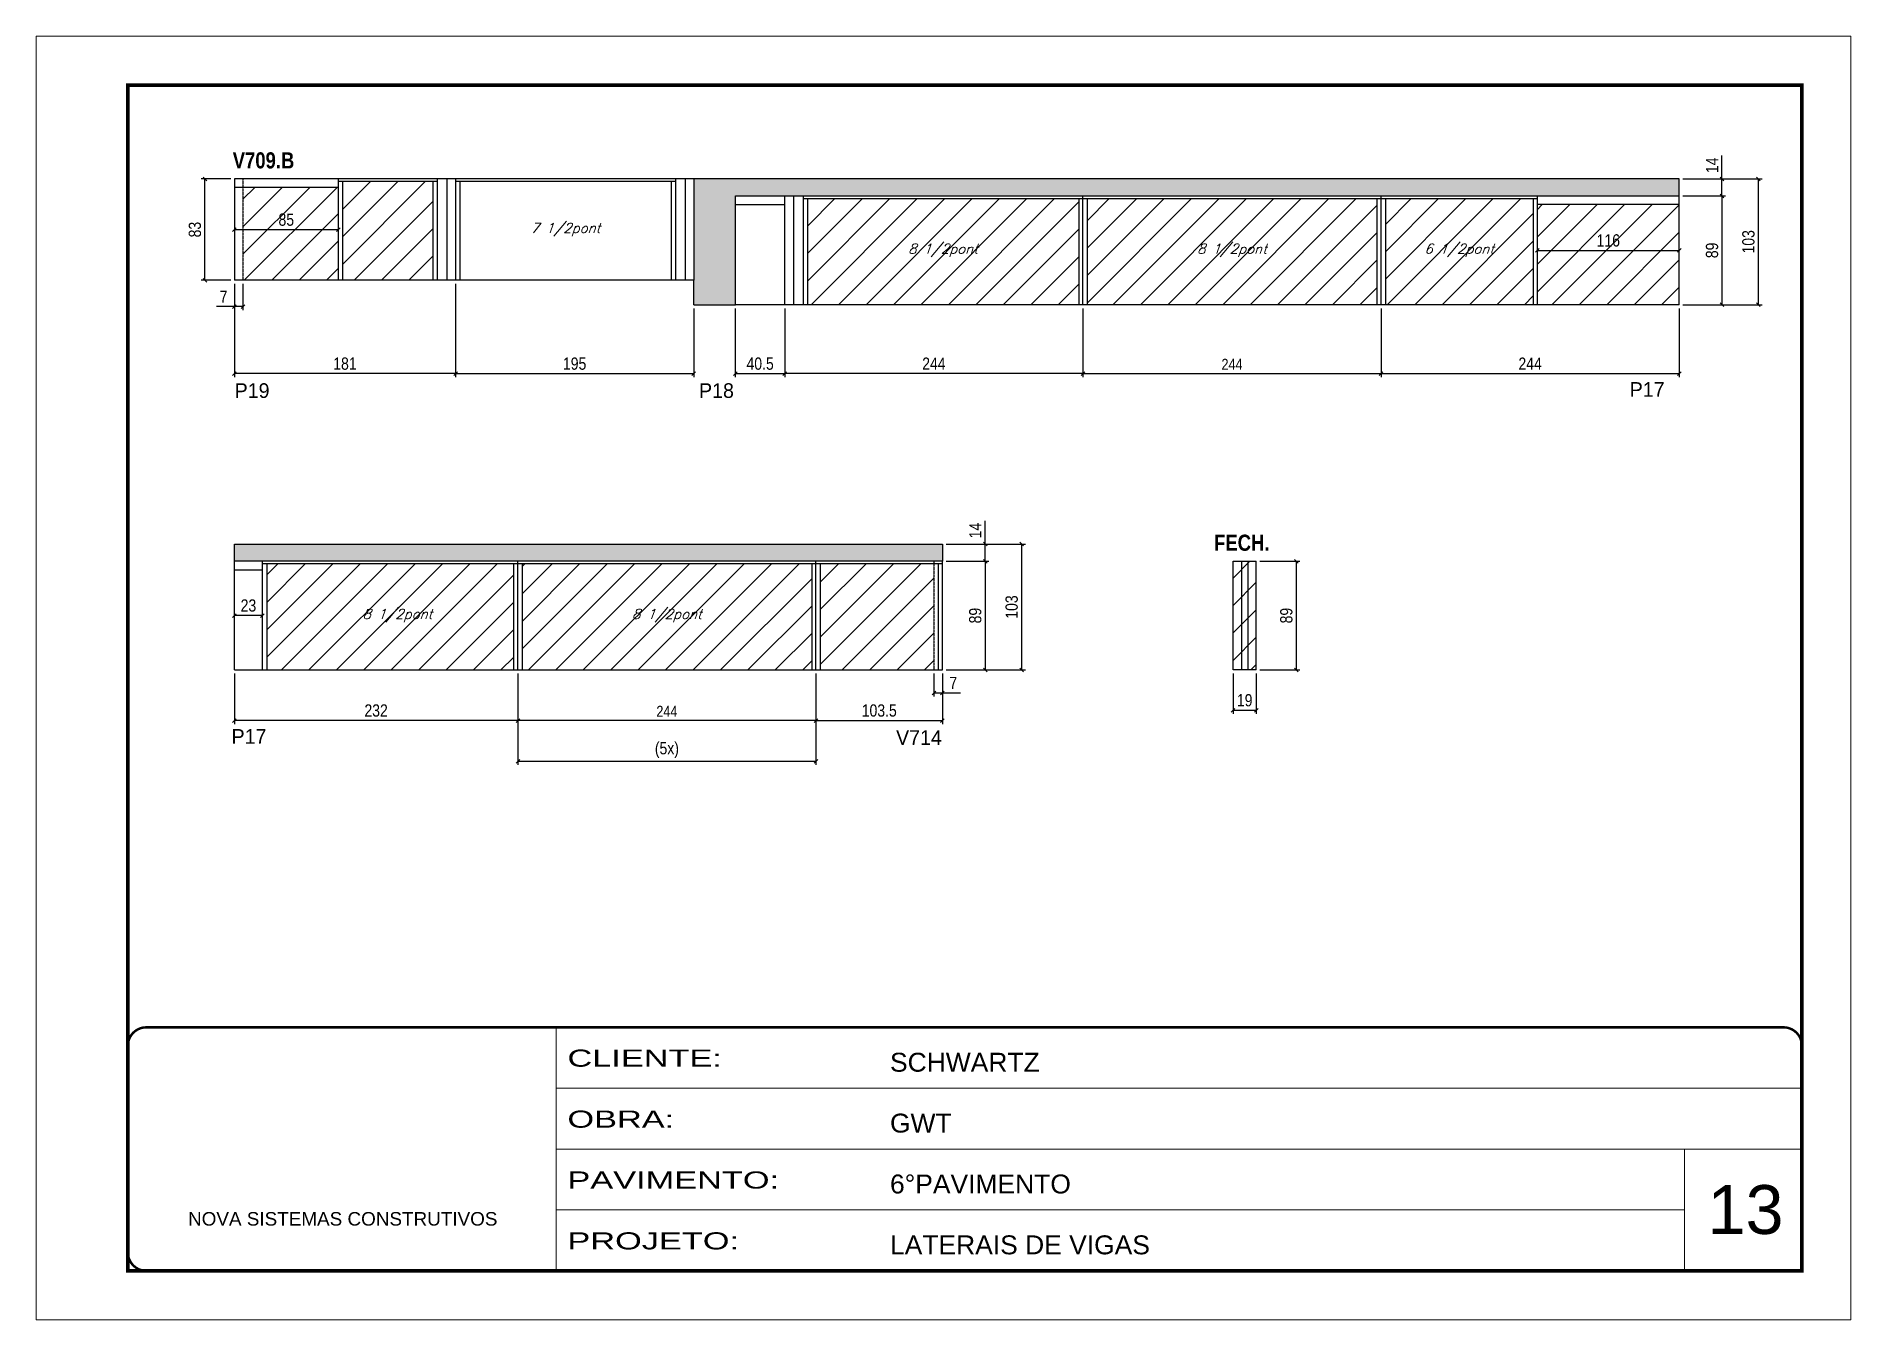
# Model space of a CAD drawing. Extents: x 13154 to 22413, y 1253 to 30260.
# Drawn here: x 13154 to 14639, y 25373 to 26423 of the extents above; entities that cross this region are included whole.
import ezdxf

# ---------------------------------------------------------------- set-up
doc = ezdxf.new("R2010")
doc.units = 0
for name, pattern in [('CONTINUO', [0]), ('DASHED', [0.75, 0.5, -0.25]), ('HIDDEN', [0.375, 0.25, -0.125])]:
    doc.linetypes.add(name, pattern=pattern)
for name, color, linetype in [('5', 5, 'Continuous'), ('COTA', 241, 'Continuous'), ('NOMENCLATURA', 7, 'Continuous'), ('Painéis', 200, 'Continuous'), ('SARR_2.2x7', 40, 'Continuous'), ('SARR_3.5x7', 81, 'Continuous'), ('texto', 7, 'Continuous')]:
    doc.layers.add(name, color=color, linetype=linetype)
for name, color, linetype, lineweight in [('CARIMBO', 255, 'Continuous', 9), ('Folhas', 255, 'Continuous', 9), ('Hachura', 251, 'Continuous', 9), ('SARRAFO DE PRESSAO', 251, 'DASHED', 9)]:
    doc.layers.add(name, color=color, linetype=linetype, lineweight=lineweight)
doc.styles.add('ARIAL', font='arial.ttf')
doc.styles.add('COTA TECNICA', font='techl___.ttf', dxfattribs={"height": 10})
doc.styles.add('COTA TECNICA-50', font='techl___.ttf', dxfattribs={"height": 9})
doc.styles.add('Romans', font='romans.shx')
doc.styles.add('ROMAS860', font='ROMAS860.SHX')
doc.styles.add('TECNICA', font='techb___.ttf', dxfattribs={"height": 10})
doc.styles.add('Tecnologia', font='')
doc.styles.get('Tecnologia').set_extended_font_data('Forgotten Futurist')
doc.dimstyles.new('COTA PAINEL-50', dxfattribs={"dimtxt": 9, "dimasz": 3, "dimexe": 3, "dimexo": 3, "dimgap": 3, "dimtad": 1, "dimdec": 1, "dimzin": 12, "dimdsep": 46, "dimtxsty": 'COTA TECNICA-50', "dimblk1": 'OBLIQUE', "dimblk2": 'OBLIQUE', "dimsah": 1, "dimcen": 0.9, "dimclrd": 4, "dimclre": 4, "dimclrt": 240, "dimadec": 1, "dimazin": 3, "dimtfac": 1, "dimtdec": 1, "dimtmove": 0, "dimatfit": 3, "dimfxl": 1, "dimtolj": 1, "dimtzin": 12, "dimarcsym": 0})
doc.dimstyles.new('PAINEL', dxfattribs={"dimtxt": 10, "dimasz": 3, "dimexe": 3, "dimexo": 3, "dimgap": 3, "dimtad": 1, "dimdec": 1, "dimzin": 12, "dimdsep": 46, "dimtxsty": 'COTA TECNICA', "dimblk1": 'OBLIQUE', "dimblk2": 'OBLIQUE', "dimsah": 1, "dimcen": 0.9, "dimclrd": 4, "dimclre": 4, "dimclrt": 240, "dimadec": 1, "dimazin": 3, "dimtfac": 1, "dimtdec": 1, "dimtmove": 0, "dimatfit": 3, "dimfxl": 1, "dimtolj": 1, "dimtzin": 12, "dimarcsym": 0})
pattern_1 = [(45, (-34.991, 0), (-11.22532, 11.22532), [])]

msp = doc.modelspace()

# ---------------------------------------------------------------- texts
at = {"layer": '5', "linetype": 'Continuous', "style": 'ROMAS860'}
for s, p in [('P19', (13316.72, 26127.6)), ('P18', (13696.79, 26127.6)), ('P17', (14458.5, 26128.5)), ('P17', (13314.18, 25844.63)), ('V714', (13858.07, 25843.73))]:
    msp.add_text(s, height=12, rotation=359.99996, dxfattribs=at).set_placement(p)
at = {"layer": 'CARIMBO', "style": 'ARIAL'}
msp.add_text('13', height=40, dxfattribs=at).set_placement((14522.24, 25443.59))
at = {"layer": 'NOMENCLATURA', "style": 'TECNICA'}
for s, p in [('V709.B', (13315.14, 26315.34)), ('FECH.', (14118.32, 26002.54))]:
    msp.add_text(s, height=13.2, dxfattribs=at).set_placement(p)
at = {"layer": 'texto', "color": 2, "char_height": 8, "attachment_point": 5, "style": 'Romans'}
for s, insert in [('{\\Q19;\\C256;7 1/2pont}', (13587.52, 26265.32)), ('{\\Q19;\\C256;8 1/2pont}', (13896.52, 26248.32)), ('{\\Q19;\\C256;8 1/2pont}', (14133.02, 26248.32)), ('{\\Q19;\\C256;6 1/2pont}', (14319.02, 26248.32)), ('{\\Q19;\\C256;8 1/2pont}', (13450.02, 25949.52)), ('{\\Q19;\\C256;8 1/2pont}', (13670.52, 25949.52))]:
    msp.add_mtext(s, dxfattribs=dict(at, insert=insert))

# ---------------------------------------------------------------- blocks, each defined once
blk = doc.blocks.new('9999999999')
at = {"color": 30, "linetype": 'CONTINUO'}
for p, q in [((98564.6, 34230.2), (98564.6, 34429.4)), ((98564.6, 34379.6), (99584, 34379.6)), ((98564.6, 34329.8), (99488, 34329.8)), ((99584, 34329.8), (99488, 34329.8)), ((99488, 34329.8), (99488, 34230.2)), ((98564.6, 34280), (99488, 34280))]:
    blk.add_line(p, q, dxfattribs=at)
at = {"color": 30, "linetype": 'CONTINUO', "const_width": 2}
blk.add_lwpolyline([(99584, 34230.2), (99584, 34414.4, 0.414214), (99569, 34429.4), (98229, 34429.4, 0.414214), (98214, 34414.4), (98214, 34245.2, 0.414214), (98229, 34230.2), (99584, 34230.2)], format="xyb", dxfattribs=at)
at = {"layer": 'Folhas'}
blk.add_lwpolyline([(98139, 34190.2), (99624, 34190.2), (99624, 35240.2), (98139, 35240.2)], close=True, dxfattribs=at)
at = {"layer": 'Folhas', "color": 30, "const_width": 3}
blk.add_lwpolyline([(98214, 34230.2), (99584, 34230.2), (99584, 35200.2), (98214, 35200.2)], close=True, dxfattribs=at)
at = {"color": 7, "linetype": 'Continuous', "ltscale": 5, "style": 'ARIAL'}
for s, height, p in [('SCHWARTZ', 15.48, (98837.7, 34393.1)), ('GWT', 15.48, (98837.7, 34343.3)), ('6°PAVIMENTO', 15.483, (98837.7, 34293.5)), ('NOVA SISTEMAS CONSTRUTIVOS', 11.059, (98263.2, 34267.2)), ('LATERAIS DE VIGAS', 15.483, (98837.7, 34243.7))]:
    blk.add_text(s, height=height, dxfattribs=at).set_placement(p)
at = {"layer": 'Folhas', "color": 7, "style": 'Tecnologia', "width": 1.5}
for s, p in [('CLIENTE:', (98573.7, 34397.2)), ('OBRA:', (98573.7, 34347.3)), ('PAVIMENTO:', (98573.7, 34297.5)), ('PROJETO:', (98573.7, 34247.7))]:
    blk.add_text(s, height=14, dxfattribs=at).set_placement(p)
blk = doc.blocks.new('_Oblique')
at = {"color": 0, "linetype": 'ByBlock', "lineweight": -2}
blk.add_line((-0.5, -0.5), (0.5, 0.5), dxfattribs=at)
blk = doc.blocks.new('*D222')
at = {"layer": 'COTA', "color": 4, "linetype": 'ByBlock', "lineweight": -2, "transparency": 16777216}
for p, q in [((13316.5, 26220.8), (13316.5, 26144.5)), ((13497.5, 26220.8), (13497.5, 26144.5)), ((13497.5, 26147.5), (13316.5, 26147.5))]:
    blk.add_line(p, q, dxfattribs=at)
at = {"layer": 'Defpoints', "color": 0, "linetype": 'ByBlock', "transparency": 16777216}
for p in [(13316.5, 26223.8), (13497.5, 26223.8), (13316.5, 26147.5)]:
    blk.add_point(p, dxfattribs=at)
at = {"layer": 'COTA', "color": 4, "linetype": 'ByBlock', "lineweight": -2, "transparency": 16777216, "xscale": 3, "yscale": 3, "zscale": 3, "rotation": 180}
blk.add_blockref('_Oblique', (13316.5, 26147.5), dxfattribs=at)
at = {"layer": 'COTA', "color": 4, "linetype": 'ByBlock', "lineweight": -2, "transparency": 16777216, "xscale": 3, "yscale": 3, "zscale": 3}
blk.add_blockref('_Oblique', (13497.5, 26147.5), dxfattribs=at)
at = {"layer": 'COTA', "color": 240, "linetype": 'ByBlock', "transparency": 16777216, "insert": (13407, 26155.6), "char_height": 10, "attachment_point": 5, "style": 'COTA TECNICA'}
blk.add_mtext('\\A1;181', dxfattribs=at)
blk = doc.blocks.new('*D223')
at = {"layer": 'COTA', "color": 4, "lineweight": -2, "transparency": 16777216}
for p, q in [((13316.5, 26220.8), (13316.5, 26199.3)), ((13323.5, 26220.8), (13323.5, 26199.3)), ((13316.5, 26202.3), (13301.8, 26202.3)), ((13323.5, 26202.3), (13316.5, 26202.3))]:
    blk.add_line(p, q, dxfattribs=at)
at = {"layer": 'Defpoints', "color": 0, "transparency": 16777216}
for p in [(13316.5, 26223.8), (13323.5, 26223.8), (13316.5, 26202.3)]:
    blk.add_point(p, dxfattribs=at)
at = {"layer": 'COTA', "color": 4, "lineweight": -2, "transparency": 16777216, "xscale": 3, "yscale": 3, "zscale": 3, "rotation": 180}
blk.add_blockref('_Oblique', (13316.5, 26202.3), dxfattribs=at)
at = {"layer": 'COTA', "color": 4, "lineweight": -2, "transparency": 16777216, "xscale": 3, "yscale": 3, "zscale": 3}
blk.add_blockref('_Oblique', (13323.5, 26202.3), dxfattribs=at)
at = {"layer": 'COTA', "color": 240, "transparency": 16777216, "insert": (13307.7, 26210.4), "char_height": 10, "attachment_point": 5, "style": 'COTA TECNICA'}
blk.add_mtext('\\A1;7', dxfattribs=at)
blk = doc.blocks.new('*D224')
at = {"layer": 'COTA', "color": 4, "lineweight": -2, "transparency": 16777216}
blk.add_line((13316.5, 26265.3), (13401.5, 26265.3), dxfattribs=at)
at = {"layer": 'Defpoints', "color": 0, "transparency": 16777216}
for p in [(13316.5, 26265.3), (13401.5, 26265.3), (13401.5, 26265.3)]:
    blk.add_point(p, dxfattribs=at)
at = {"layer": 'COTA', "color": 4, "lineweight": -2, "transparency": 16777216, "xscale": 3, "yscale": 3, "zscale": 3, "rotation": 180}
blk.add_blockref('_Oblique', (13316.5, 26265.3), dxfattribs=at)
at = {"layer": 'COTA', "color": 4, "lineweight": -2, "transparency": 16777216, "xscale": 3, "yscale": 3, "zscale": 3}
blk.add_blockref('_Oblique', (13401.5, 26265.3), dxfattribs=at)
at = {"layer": 'COTA', "color": 240, "transparency": 16777216, "insert": (13359, 26273.4), "char_height": 10, "attachment_point": 5, "style": 'COTA TECNICA'}
blk.add_mtext('\\A1;85', dxfattribs=at)
blk = doc.blocks.new('*D225')
at = {"layer": 'COTA', "color": 4, "lineweight": -2, "transparency": 16777216}
for p, q in [((13313.5, 26306.8), (13289.4, 26306.8)), ((13292.4, 26223.8), (13292.4, 26306.8)), ((13313.5, 26223.8), (13289.4, 26223.8))]:
    blk.add_line(p, q, dxfattribs=at)
at = {"layer": 'Defpoints', "color": 0, "transparency": 16777216}
for p in [(13292.4, 26306.8), (13316.5, 26306.8), (13316.5, 26223.8)]:
    blk.add_point(p, dxfattribs=at)
at = {"layer": 'COTA', "color": 4, "lineweight": -2, "transparency": 16777216, "xscale": 3, "yscale": 3, "zscale": 3}
for p, rotation in [((13292.4, 26306.8), 90), ((13292.4, 26223.8), 270)]:
    blk.add_blockref('_Oblique', p, dxfattribs=dict(at, rotation=rotation))
at = {"layer": 'COTA', "color": 240, "transparency": 16777216, "insert": (13284.2, 26265.3), "char_height": 10, "attachment_point": 5, "rotation": 90, "style": 'COTA TECNICA'}
blk.add_mtext('\\A1;83', dxfattribs=at)
blk = doc.blocks.new('*D228')
at = {"layer": 'COTA', "color": 4, "linetype": 'ByBlock', "lineweight": -2, "transparency": 16777216}
for p, q in [((14011, 26200.8), (14011, 26144.5)), ((14255, 26200.8), (14255, 26144.5)), ((14011, 26147.5), (14255, 26147.5))]:
    blk.add_line(p, q, dxfattribs=at)
at = {"layer": 'Defpoints', "color": 0, "linetype": 'ByBlock', "transparency": 16777216}
for p in [(14011, 26203.8), (14255, 26203.8), (14255, 26147.5)]:
    blk.add_point(p, dxfattribs=at)
at = {"layer": 'COTA', "color": 4, "linetype": 'ByBlock', "lineweight": -2, "transparency": 16777216, "xscale": 3, "yscale": 3, "zscale": 3, "rotation": 180}
blk.add_blockref('_Oblique', (14011, 26147.5), dxfattribs=at)
at = {"layer": 'COTA', "color": 4, "linetype": 'ByBlock', "lineweight": -2, "transparency": 16777216, "xscale": 3, "yscale": 3, "zscale": 3}
blk.add_blockref('_Oblique', (14255, 26147.5), dxfattribs=at)
at = {"layer": 'COTA', "color": 240, "linetype": 'ByBlock', "transparency": 16777216, "insert": (14133, 26155.1), "char_height": 9, "attachment_point": 5, "style": 'COTA TECNICA-50'}
blk.add_mtext('\\A1;244', dxfattribs=at)
blk = doc.blocks.new('*D229')
at = {"layer": 'COTA', "color": 4, "linetype": 'ByBlock', "lineweight": -2, "transparency": 16777216}
for p, q in [((13767, 26200.8), (13767, 26144.5)), ((14011, 26200.8), (14011, 26144.5)), ((14011, 26147.5), (13767, 26147.5))]:
    blk.add_line(p, q, dxfattribs=at)
at = {"layer": 'Defpoints', "color": 0, "linetype": 'ByBlock', "transparency": 16777216}
for p in [(13767, 26203.8), (14011, 26203.8), (13767, 26147.5)]:
    blk.add_point(p, dxfattribs=at)
at = {"layer": 'COTA', "color": 4, "linetype": 'ByBlock', "lineweight": -2, "transparency": 16777216, "xscale": 3, "yscale": 3, "zscale": 3, "rotation": 180}
blk.add_blockref('_Oblique', (13767, 26147.5), dxfattribs=at)
at = {"layer": 'COTA', "color": 4, "linetype": 'ByBlock', "lineweight": -2, "transparency": 16777216, "xscale": 3, "yscale": 3, "zscale": 3}
blk.add_blockref('_Oblique', (14011, 26147.5), dxfattribs=at)
at = {"layer": 'COTA', "color": 240, "linetype": 'ByBlock', "transparency": 16777216, "insert": (13889, 26155.6), "char_height": 10, "attachment_point": 5, "style": 'COTA TECNICA'}
blk.add_mtext('\\A1;244', dxfattribs=at)
blk = doc.blocks.new('*D230')
at = {"layer": 'COTA', "color": 4, "linetype": 'ByBlock', "lineweight": -2, "transparency": 16777216}
for p, q in [((14255, 26200.8), (14255, 26144.5)), ((14499, 26200.8), (14499, 26144.5)), ((14255, 26147.5), (14499, 26147.5))]:
    blk.add_line(p, q, dxfattribs=at)
at = {"layer": 'Defpoints', "color": 0, "linetype": 'ByBlock', "transparency": 16777216}
for p in [(14255, 26203.8), (14499, 26203.8), (14499, 26147.5)]:
    blk.add_point(p, dxfattribs=at)
at = {"layer": 'COTA', "color": 4, "linetype": 'ByBlock', "lineweight": -2, "transparency": 16777216, "xscale": 3, "yscale": 3, "zscale": 3, "rotation": 180}
blk.add_blockref('_Oblique', (14255, 26147.5), dxfattribs=at)
at = {"layer": 'COTA', "color": 4, "linetype": 'ByBlock', "lineweight": -2, "transparency": 16777216, "xscale": 3, "yscale": 3, "zscale": 3}
blk.add_blockref('_Oblique', (14499, 26147.5), dxfattribs=at)
at = {"layer": 'COTA', "color": 240, "linetype": 'ByBlock', "transparency": 16777216, "insert": (14377, 26155.6), "char_height": 10, "attachment_point": 5, "style": 'COTA TECNICA'}
blk.add_mtext('\\A1;244', dxfattribs=at)
blk = doc.blocks.new('*D231')
at = {"layer": 'COTA', "color": 4, "lineweight": -2, "transparency": 16777216}
blk.add_line((14383, 26248.3), (14499, 26248.3), dxfattribs=at)
at = {"layer": 'Defpoints', "color": 0, "transparency": 16777216}
for p in [(14383, 26248.3), (14499, 26248.3), (14499, 26248.3)]:
    blk.add_point(p, dxfattribs=at)
at = {"layer": 'COTA', "color": 4, "lineweight": -2, "transparency": 16777216, "xscale": 3, "yscale": 3, "zscale": 3, "rotation": 180}
blk.add_blockref('_Oblique', (14383, 26248.3), dxfattribs=at)
at = {"layer": 'COTA', "color": 4, "lineweight": -2, "transparency": 16777216, "xscale": 3, "yscale": 3, "zscale": 3}
blk.add_blockref('_Oblique', (14499, 26248.3), dxfattribs=at)
at = {"layer": 'COTA', "color": 240, "transparency": 16777216, "insert": (14441, 26256.4), "char_height": 10, "attachment_point": 5, "style": 'COTA TECNICA'}
blk.add_mtext('\\A1;116', dxfattribs=at)
blk = doc.blocks.new('*D234')
at = {"layer": 'COTA', "color": 4, "lineweight": -2, "transparency": 16777216}
for p, q in [((14502, 26292.8), (14537, 26292.8)), ((14534, 26292.8), (14534, 26203.8)), ((14502, 26203.8), (14537, 26203.8))]:
    blk.add_line(p, q, dxfattribs=at)
at = {"layer": 'Defpoints', "color": 0, "transparency": 16777216}
for p in [(14499, 26292.8), (14499, 26203.8), (14534, 26203.8)]:
    blk.add_point(p, dxfattribs=at)
at = {"layer": 'COTA', "color": 4, "lineweight": -2, "transparency": 16777216, "xscale": 3, "yscale": 3, "zscale": 3}
for p, rotation in [((14534, 26292.8), 90), ((14534, 26203.8), 270)]:
    blk.add_blockref('_Oblique', p, dxfattribs=dict(at, rotation=rotation))
at = {"layer": 'COTA', "color": 240, "transparency": 16777216, "insert": (14525.9, 26248.3), "char_height": 10, "attachment_point": 5, "rotation": 90, "style": 'COTA TECNICA'}
blk.add_mtext('\\A1;89', dxfattribs=at)
blk = doc.blocks.new('*D235')
at = {"layer": 'COTA', "color": 4, "lineweight": -2, "transparency": 16777216}
for p, q in [((14534, 26306.8), (14534, 26325.9)), ((14502, 26306.8), (14537, 26306.8)), ((14534, 26292.8), (14534, 26306.8)), ((14502, 26292.8), (14537, 26292.8))]:
    blk.add_line(p, q, dxfattribs=at)
at = {"layer": 'Defpoints', "color": 0, "transparency": 16777216}
for p in [(14499, 26306.8), (14534, 26306.8), (14499, 26292.8)]:
    blk.add_point(p, dxfattribs=at)
at = {"layer": 'COTA', "color": 4, "lineweight": -2, "transparency": 16777216, "xscale": 3, "yscale": 3, "zscale": 3}
for p, rotation in [((14534, 26306.8), 90), ((14534, 26292.8), 270)]:
    blk.add_blockref('_Oblique', p, dxfattribs=dict(at, rotation=rotation))
at = {"layer": 'COTA', "color": 240, "transparency": 16777216, "insert": (14525.9, 26317.9), "char_height": 10, "attachment_point": 5, "rotation": 90, "style": 'COTA TECNICA'}
blk.add_mtext('\\A1;14', dxfattribs=at)
blk = doc.blocks.new('*D236')
at = {"layer": 'COTA', "color": 4, "lineweight": -2, "transparency": 16777216}
for p, q in [((14502, 26306.8), (14566.9, 26306.8)), ((14563.9, 26203.8), (14563.9, 26306.8)), ((14502, 26203.8), (14566.9, 26203.8))]:
    blk.add_line(p, q, dxfattribs=at)
at = {"layer": 'Defpoints', "color": 0, "transparency": 16777216}
for p in [(14499, 26306.8), (14563.9, 26306.8), (14499, 26203.8)]:
    blk.add_point(p, dxfattribs=at)
at = {"layer": 'COTA', "color": 4, "lineweight": -2, "transparency": 16777216, "xscale": 3, "yscale": 3, "zscale": 3}
for p, rotation in [((14563.9, 26306.8), 90), ((14563.9, 26203.8), 270)]:
    blk.add_blockref('_Oblique', p, dxfattribs=dict(at, rotation=rotation))
at = {"layer": 'COTA', "color": 240, "transparency": 16777216, "insert": (14555.7, 26255.3), "char_height": 10, "attachment_point": 5, "rotation": 90, "style": 'COTA TECNICA'}
blk.add_mtext('\\A1;103', dxfattribs=at)
blk = doc.blocks.new('*D237')
at = {"layer": 'COTA', "color": 4, "linetype": 'ByBlock', "lineweight": -2, "transparency": 16777216}
for p, q in [((13548.5, 25902), (13548.5, 25860.6)), ((13792.5, 25902), (13792.5, 25860.6)), ((13792.5, 25863.6), (13548.5, 25863.6))]:
    blk.add_line(p, q, dxfattribs=at)
at = {"layer": 'Defpoints', "color": 0, "linetype": 'ByBlock', "transparency": 16777216}
for p in [(13548.5, 25905), (13792.5, 25905), (13548.5, 25863.6)]:
    blk.add_point(p, dxfattribs=at)
at = {"layer": 'COTA', "color": 4, "linetype": 'ByBlock', "lineweight": -2, "transparency": 16777216, "xscale": 3, "yscale": 3, "zscale": 3, "rotation": 180}
blk.add_blockref('_Oblique', (13548.5, 25863.6), dxfattribs=at)
at = {"layer": 'COTA', "color": 4, "linetype": 'ByBlock', "lineweight": -2, "transparency": 16777216, "xscale": 3, "yscale": 3, "zscale": 3}
blk.add_blockref('_Oblique', (13792.5, 25863.6), dxfattribs=at)
at = {"layer": 'COTA', "color": 240, "linetype": 'ByBlock', "transparency": 16777216, "insert": (13670.5, 25871.2), "char_height": 9, "attachment_point": 5, "style": 'COTA TECNICA-50'}
blk.add_mtext('\\A1;244', dxfattribs=at)
blk = doc.blocks.new('*D239')
at = {"layer": 'COTA', "color": 4, "linetype": 'ByBlock', "lineweight": -2, "transparency": 16777216}
for p, q in [((13792.5, 25902), (13792.5, 25860.6)), ((13896, 25902), (13896, 25860.6)), ((13792.5, 25863.6), (13896, 25863.6))]:
    blk.add_line(p, q, dxfattribs=at)
at = {"layer": 'Defpoints', "color": 0, "linetype": 'ByBlock', "transparency": 16777216}
for p in [(13792.5, 25905), (13896, 25905), (13896, 25863.6)]:
    blk.add_point(p, dxfattribs=at)
at = {"layer": 'COTA', "color": 4, "linetype": 'ByBlock', "lineweight": -2, "transparency": 16777216, "xscale": 3, "yscale": 3, "zscale": 3, "rotation": 180}
blk.add_blockref('_Oblique', (13792.5, 25863.6), dxfattribs=at)
at = {"layer": 'COTA', "color": 4, "linetype": 'ByBlock', "lineweight": -2, "transparency": 16777216, "xscale": 3, "yscale": 3, "zscale": 3}
blk.add_blockref('_Oblique', (13896, 25863.6), dxfattribs=at)
at = {"layer": 'COTA', "color": 240, "linetype": 'ByBlock', "transparency": 16777216, "insert": (13844.3, 25871.8), "char_height": 10, "attachment_point": 5, "style": 'COTA TECNICA'}
blk.add_mtext('\\A1;103.5', dxfattribs=at)
blk = doc.blocks.new('*D240')
at = {"layer": 'COTA', "color": 4, "linetype": 'ByBlock', "lineweight": -2, "transparency": 16777216}
for p, q in [((13316.5, 25902), (13316.5, 25860.6)), ((13548.5, 25902), (13548.5, 25860.6)), ((13548.5, 25863.6), (13316.5, 25863.6))]:
    blk.add_line(p, q, dxfattribs=at)
at = {"layer": 'Defpoints', "color": 0, "linetype": 'ByBlock', "transparency": 16777216}
for p in [(13316.5, 25905), (13548.5, 25905), (13316.5, 25863.6)]:
    blk.add_point(p, dxfattribs=at)
at = {"layer": 'COTA', "color": 4, "linetype": 'ByBlock', "lineweight": -2, "transparency": 16777216, "xscale": 3, "yscale": 3, "zscale": 3, "rotation": 180}
blk.add_blockref('_Oblique', (13316.5, 25863.6), dxfattribs=at)
at = {"layer": 'COTA', "color": 4, "linetype": 'ByBlock', "lineweight": -2, "transparency": 16777216, "xscale": 3, "yscale": 3, "zscale": 3}
blk.add_blockref('_Oblique', (13548.5, 25863.6), dxfattribs=at)
at = {"layer": 'COTA', "color": 240, "linetype": 'ByBlock', "transparency": 16777216, "insert": (13432.5, 25871.8), "char_height": 10, "attachment_point": 5, "style": 'COTA TECNICA'}
blk.add_mtext('\\A1;232', dxfattribs=at)
blk = doc.blocks.new('*D238')
at = {"layer": 'COTA', "color": 4, "lineweight": -2, "transparency": 16777216}
blk.add_line((13339.5, 25949.5), (13316.5, 25949.5), dxfattribs=at)
at = {"layer": 'Defpoints', "color": 0, "transparency": 16777216}
for p in [(13316.5, 25949.5), (13316.5, 25949.5), (13339.5, 25949.5)]:
    blk.add_point(p, dxfattribs=at)
at = {"layer": 'COTA', "color": 4, "lineweight": -2, "transparency": 16777216, "xscale": 3, "yscale": 3, "zscale": 3, "rotation": 180}
blk.add_blockref('_Oblique', (13316.5, 25949.5), dxfattribs=at)
at = {"layer": 'COTA', "color": 4, "lineweight": -2, "transparency": 16777216, "xscale": 3, "yscale": 3, "zscale": 3}
blk.add_blockref('_Oblique', (13339.5, 25949.5), dxfattribs=at)
at = {"layer": 'COTA', "color": 240, "transparency": 16777216, "insert": (13328, 25957.7), "char_height": 10, "attachment_point": 5, "style": 'COTA TECNICA'}
blk.add_mtext('\\A1;23', dxfattribs=at)
blk = doc.blocks.new('*D241')
at = {"layer": 'COTA', "color": 4, "lineweight": -2, "transparency": 16777216}
for p, q in [((13548.5, 25902), (13548.5, 25827.3)), ((13792.5, 25902), (13792.5, 25827.3)), ((13548.5, 25830.3), (13792.5, 25830.3))]:
    blk.add_line(p, q, dxfattribs=at)
at = {"layer": 'Defpoints', "color": 0, "transparency": 16777216}
for p in [(13548.5, 25905), (13792.5, 25905), (13792.5, 25830.3)]:
    blk.add_point(p, dxfattribs=at)
at = {"layer": 'COTA', "color": 4, "lineweight": -2, "transparency": 16777216, "xscale": 3, "yscale": 3, "zscale": 3, "rotation": 180}
blk.add_blockref('_Oblique', (13548.5, 25830.3), dxfattribs=at)
at = {"layer": 'COTA', "color": 4, "lineweight": -2, "transparency": 16777216, "xscale": 3, "yscale": 3, "zscale": 3}
blk.add_blockref('_Oblique', (13792.5, 25830.3), dxfattribs=at)
at = {"layer": 'COTA', "color": 240, "transparency": 16777216, "insert": (13670.5, 25839.5), "char_height": 10, "attachment_point": 5, "style": 'COTA TECNICA'}
blk.add_mtext('\\A1;(5x)', dxfattribs=at)
blk = doc.blocks.new('*D242')
at = {"layer": 'COTA', "color": 4, "lineweight": -2, "transparency": 16777216}
for p, q in [((13889, 25902), (13889, 25883.3)), ((13896, 25902), (13896, 25883.3)), ((13889, 25886.3), (13896, 25886.3)), ((13896, 25886.3), (13910.8, 25886.3))]:
    blk.add_line(p, q, dxfattribs=at)
at = {"layer": 'Defpoints', "color": 0, "transparency": 16777216}
for p in [(13889, 25905), (13896, 25905), (13896, 25886.3)]:
    blk.add_point(p, dxfattribs=at)
at = {"layer": 'COTA', "color": 4, "lineweight": -2, "transparency": 16777216, "xscale": 3, "yscale": 3, "zscale": 3, "rotation": 180}
blk.add_blockref('_Oblique', (13889, 25886.3), dxfattribs=at)
at = {"layer": 'COTA', "color": 4, "lineweight": -2, "transparency": 16777216, "xscale": 3, "yscale": 3, "zscale": 3}
blk.add_blockref('_Oblique', (13896, 25886.3), dxfattribs=at)
at = {"layer": 'COTA', "color": 240, "transparency": 16777216, "insert": (13904.9, 25894.4), "char_height": 10, "attachment_point": 5, "style": 'COTA TECNICA'}
blk.add_mtext('\\A1;7', dxfattribs=at)
blk = doc.blocks.new('*D245')
at = {"layer": 'COTA', "color": 4, "lineweight": -2, "transparency": 16777216}
for p, q in [((13899, 25994), (13934, 25994)), ((13931, 25994), (13931, 25905)), ((13899, 25905), (13934, 25905))]:
    blk.add_line(p, q, dxfattribs=at)
at = {"layer": 'Defpoints', "color": 0, "transparency": 16777216}
for p in [(13896, 25994), (13896, 25905), (13931, 25905)]:
    blk.add_point(p, dxfattribs=at)
at = {"layer": 'COTA', "color": 4, "lineweight": -2, "transparency": 16777216, "xscale": 3, "yscale": 3, "zscale": 3}
for p, rotation in [((13931, 25994), 90), ((13931, 25905), 270)]:
    blk.add_blockref('_Oblique', p, dxfattribs=dict(at, rotation=rotation))
at = {"layer": 'COTA', "color": 240, "transparency": 16777216, "insert": (13922.9, 25949.5), "char_height": 10, "attachment_point": 5, "rotation": 90, "style": 'COTA TECNICA'}
blk.add_mtext('\\A1;89', dxfattribs=at)
blk = doc.blocks.new('*D243')
at = {"layer": 'COTA', "color": 4, "lineweight": -2, "transparency": 16777216}
for p, q in [((13931, 26008), (13931, 26027.1)), ((13899, 26008), (13934, 26008)), ((13931, 25994), (13931, 26008)), ((13899, 25994), (13934, 25994))]:
    blk.add_line(p, q, dxfattribs=at)
at = {"layer": 'Defpoints', "color": 0, "transparency": 16777216}
for p in [(13896, 26008), (13931, 26008), (13896, 25994)]:
    blk.add_point(p, dxfattribs=at)
at = {"layer": 'COTA', "color": 4, "lineweight": -2, "transparency": 16777216, "xscale": 3, "yscale": 3, "zscale": 3}
for p, rotation in [((13931, 26008), 90), ((13931, 25994), 270)]:
    blk.add_blockref('_Oblique', p, dxfattribs=dict(at, rotation=rotation))
at = {"layer": 'COTA', "color": 240, "transparency": 16777216, "insert": (13922.9, 26019.1), "char_height": 10, "attachment_point": 5, "rotation": 90, "style": 'COTA TECNICA'}
blk.add_mtext('\\A1;14', dxfattribs=at)
blk = doc.blocks.new('*D244')
at = {"layer": 'COTA', "color": 4, "lineweight": -2, "transparency": 16777216}
for p, q in [((13899, 26008), (13963.9, 26008)), ((13960.9, 25905), (13960.9, 26008)), ((13899, 25905), (13963.9, 25905))]:
    blk.add_line(p, q, dxfattribs=at)
at = {"layer": 'Defpoints', "color": 0, "transparency": 16777216}
for p in [(13896, 26008), (13960.9, 26008), (13896, 25905)]:
    blk.add_point(p, dxfattribs=at)
at = {"layer": 'COTA', "color": 4, "lineweight": -2, "transparency": 16777216, "xscale": 3, "yscale": 3, "zscale": 3}
for p, rotation in [((13960.9, 26008), 90), ((13960.9, 25905), 270)]:
    blk.add_blockref('_Oblique', p, dxfattribs=dict(at, rotation=rotation))
at = {"layer": 'COTA', "color": 240, "transparency": 16777216, "insert": (13952.7, 25956.5), "char_height": 10, "attachment_point": 5, "rotation": 90, "style": 'COTA TECNICA'}
blk.add_mtext('\\A1;103', dxfattribs=at)
blk = doc.blocks.new('*D700')
at = {"layer": 'COTA', "color": 4, "lineweight": -2, "transparency": 16777216}
for p, q in [((14155.9, 25994), (14188.6, 25994)), ((14185.6, 25994), (14185.6, 25905)), ((14155.9, 25905), (14188.6, 25905))]:
    blk.add_line(p, q, dxfattribs=at)
at = {"layer": 'Defpoints', "color": 0, "transparency": 16777216}
for p in [(14152.9, 25994), (14152.9, 25905), (14185.6, 25905)]:
    blk.add_point(p, dxfattribs=at)
at = {"layer": 'COTA', "color": 4, "lineweight": -2, "transparency": 16777216, "xscale": 3, "yscale": 3, "zscale": 3}
for p, rotation in [((14185.6, 25994), 90), ((14185.6, 25905), 270)]:
    blk.add_blockref('_Oblique', p, dxfattribs=dict(at, rotation=rotation))
at = {"layer": 'COTA', "color": 240, "transparency": 16777216, "insert": (14177.5, 25949.5), "char_height": 10, "attachment_point": 5, "rotation": 90, "style": 'COTA TECNICA'}
blk.add_mtext('\\A1;89', dxfattribs=at)
blk = doc.blocks.new('*D701')
at = {"layer": 'COTA', "color": 4, "lineweight": -2, "transparency": 16777216}
for p, q in [((14133.9, 25902), (14133.9, 25869.1)), ((14152.9, 25902), (14152.9, 25869.1)), ((14133.9, 25872.1), (14152.9, 25872.1))]:
    blk.add_line(p, q, dxfattribs=at)
at = {"layer": 'Defpoints', "color": 0, "transparency": 16777216}
for p in [(14133.9, 25905), (14152.9, 25905), (14152.9, 25872.1)]:
    blk.add_point(p, dxfattribs=at)
at = {"layer": 'COTA', "color": 4, "lineweight": -2, "transparency": 16777216, "xscale": 3, "yscale": 3, "zscale": 3, "rotation": 180}
blk.add_blockref('_Oblique', (14133.9, 25872.1), dxfattribs=at)
at = {"layer": 'COTA', "color": 4, "lineweight": -2, "transparency": 16777216, "xscale": 3, "yscale": 3, "zscale": 3}
blk.add_blockref('_Oblique', (14152.9, 25872.1), dxfattribs=at)
at = {"layer": 'COTA', "color": 240, "transparency": 16777216, "insert": (14143.4, 25880.2), "char_height": 10, "attachment_point": 5, "style": 'COTA TECNICA'}
blk.add_mtext('\\A1;19', dxfattribs=at)
blk = doc.blocks.new('*D871')
at = {"layer": 'COTA', "color": 4, "lineweight": -2, "transparency": 16777216}
for p, q in [((13497.5, 26220.8), (13497.5, 26144.5)), ((13692.5, 26200.8), (13692.5, 26144.5)), ((13497.5, 26147.5), (13692.5, 26147.5))]:
    blk.add_line(p, q, dxfattribs=at)
at = {"layer": 'Defpoints', "color": 0, "transparency": 16777216}
for p in [(13497.5, 26223.8), (13692.5, 26203.8), (13692.5, 26147.5)]:
    blk.add_point(p, dxfattribs=at)
at = {"layer": 'COTA', "color": 4, "lineweight": -2, "transparency": 16777216, "xscale": 3, "yscale": 3, "zscale": 3, "rotation": 180}
blk.add_blockref('_Oblique', (13497.5, 26147.5), dxfattribs=at)
at = {"layer": 'COTA', "color": 4, "lineweight": -2, "transparency": 16777216, "xscale": 3, "yscale": 3, "zscale": 3}
blk.add_blockref('_Oblique', (13692.5, 26147.5), dxfattribs=at)
at = {"layer": 'COTA', "color": 240, "transparency": 16777216, "insert": (13595, 26155.6), "char_height": 10, "attachment_point": 5, "style": 'COTA TECNICA'}
blk.add_mtext('\\A1;195', dxfattribs=at)
blk = doc.blocks.new('*D872')
at = {"layer": 'COTA', "color": 4, "lineweight": -2, "transparency": 16777216}
for p, q in [((13726.5, 26200.8), (13726.5, 26144.5)), ((13767, 26200.8), (13767, 26144.5)), ((13726.5, 26147.5), (13767, 26147.5))]:
    blk.add_line(p, q, dxfattribs=at)
at = {"layer": 'Defpoints', "color": 0, "transparency": 16777216}
for p in [(13726.5, 26203.8), (13767, 26203.8), (13767, 26147.5)]:
    blk.add_point(p, dxfattribs=at)
at = {"layer": 'COTA', "color": 4, "lineweight": -2, "transparency": 16777216, "xscale": 3, "yscale": 3, "zscale": 3, "rotation": 180}
blk.add_blockref('_Oblique', (13726.5, 26147.5), dxfattribs=at)
at = {"layer": 'COTA', "color": 4, "lineweight": -2, "transparency": 16777216, "xscale": 3, "yscale": 3, "zscale": 3}
blk.add_blockref('_Oblique', (13767, 26147.5), dxfattribs=at)
at = {"layer": 'COTA', "color": 240, "transparency": 16777216, "insert": (13746.8, 26155.6), "char_height": 10, "attachment_point": 5, "style": 'COTA TECNICA'}
blk.add_mtext('\\A1;40.5', dxfattribs=at)

# ---------------------------------------------------------------- dimensions: what is measured, and where the dimension line sits
at = {"layer": 'COTA'}
for base, p1, p2, angle, picture, middle in [((14533.97, 26306.82), (14499.02, 26292.82), (14499.02, 26306.82), 90, '*D235', (14525.9, 26317.88)), ((13292.45, 26306.82), (13316.52, 26223.82), (13316.52, 26306.82), 90, '*D225', (13284.2, 26265.32)), ((14563.89, 26306.82), (14499.02, 26203.82), (14499.02, 26306.82), 90, '*D236', (14555.67, 26255.32)), ((14533.97, 26203.82), (14499.02, 26292.82), (14499.02, 26203.82), 90, '*D234', (14525.87, 26248.32)), ((13316.52, 26202.33), (13323.52, 26223.82), (13316.52, 26223.82), 180, '*D223', (13307.65, 26210.41)), ((13930.97, 26008.02), (13896.02, 25994.02), (13896.02, 26008.02), 90, '*D243', (13922.9, 26019.08)), ((13960.89, 26008.02), (13896.02, 25905.02), (13896.02, 26008.02), 90, '*D244', (13952.67, 25956.52)), ((13930.97, 25905.02), (13896.02, 25994.02), (13896.02, 25905.02), 90, '*D245', (13922.87, 25949.52)), ((14185.63, 25905.02), (14152.87, 25994.02), (14152.87, 25905.02), 90, '*D700', (14177.52, 25949.52)), ((13316.52, 25949.52), (13339.52, 25949.52), (13316.52, 25949.52), 180, '*D238', (13328.02, 25957.74))]:
    dim = msp.add_linear_dim(base=base, p1=p1, p2=p2, angle=angle, dimstyle='PAINEL', dxfattribs=at)
    dim.commit()
    dim.dimension.update_dxf_attribs({"geometry": picture, "text_midpoint": middle})
for base, p1, p2, picture, middle in [((13401.52, 26265.32), (13316.52, 26265.32), (13401.52, 26265.32), '*D224', (13359.02, 26273.45)), ((14499.02, 26248.32), (14383.02, 26248.32), (14499.02, 26248.32), '*D231', (14441.02, 26256.42)), ((13692.52, 26147.5), (13497.52, 26223.82), (13692.52, 26203.82), '*D871', (13595.02, 26155.64)), ((13767.02, 26147.5), (13726.52, 26203.82), (13767.02, 26203.82), '*D872', (13746.77, 26155.61)), ((13896.02, 25886.33), (13889.02, 25905.02), (13896.02, 25905.02), '*D242', (13904.88, 25894.4)), ((14152.87, 25872.12), (14133.87, 25905.02), (14152.87, 25905.02), '*D701', (14143.37, 25880.2))]:
    dim = msp.add_linear_dim(base=base, p1=p1, p2=p2, dimstyle='PAINEL', dxfattribs=at)
    dim.commit()
    dim.dimension.update_dxf_attribs({"geometry": picture, "text_midpoint": middle})
at = {"layer": 'COTA', "linetype": 'ByBlock'}
for base, p1, p2, picture, middle in [((13316.52, 26147.5), (13497.52, 26223.82), (13316.52, 26223.82), '*D222', (13407.02, 26155.59)), ((13767.02, 26147.5), (14011.02, 26203.82), (13767.02, 26203.82), '*D229', (13889.02, 26155.57)), ((13316.52, 25863.63), (13548.52, 25905.02), (13316.52, 25905.02), '*D240', (13432.52, 25871.85))]:
    dim = msp.add_linear_dim(base=base, p1=p1, p2=p2, angle=180, dimstyle='PAINEL', dxfattribs=at)
    dim.commit()
    dim.dimension.update_dxf_attribs({"geometry": picture, "text_midpoint": middle})
dim = msp.add_linear_dim(base=(14255.02, 26147.5), p1=(14011.02, 26203.82), p2=(14255.02, 26203.82), angle=180, dimstyle='COTA PAINEL-50', override={"dimarcsym": 1}, dxfattribs=at)
dim.commit()
dim.dimension.update_dxf_attribs({"geometry": '*D228', "text_midpoint": (14133.02, 26155.06)})
for base, p1, p2, picture, middle in [((14499.02, 26147.5), (14255.02, 26203.82), (14499.02, 26203.82), '*D230', (14377.02, 26155.57)), ((13896.02, 25863.63), (13792.52, 25905.02), (13896.02, 25905.02), '*D239', (13844.27, 25871.85))]:
    dim = msp.add_linear_dim(base=base, p1=p1, p2=p2, dimstyle='PAINEL', dxfattribs=at)
    dim.commit()
    dim.dimension.update_dxf_attribs({"geometry": picture, "text_midpoint": middle})
dim = msp.add_linear_dim(base=(13548.52, 25863.63), p1=(13792.52, 25905.02), p2=(13548.52, 25905.02), dimstyle='COTA PAINEL-50', override={"dimarcsym": 1}, dxfattribs=at)
dim.commit()
dim.dimension.update_dxf_attribs({"geometry": '*D237', "text_midpoint": (13670.52, 25871.19)})
at = {"layer": 'COTA'}
dim = msp.add_linear_dim(base=(13792.52, 25830.32), p1=(13548.52, 25905.02), p2=(13792.52, 25905.02), text='(5x)', dimstyle='PAINEL', dxfattribs=at)
dim.commit()
dim.dimension.update_dxf_attribs({"geometry": '*D241', "text_midpoint": (13670.52, 25839.54)})

# ---------------------------------------------------------------- hatches: boundary and pattern name
at = {"layer": 'COTA'}
h = msp.add_hatch(dxfattribs=at)
h.set_pattern_fill('AR-CONC', color=256, scale=0.03)
h.paths.add_polyline_path([(13692.52, 26223.82), (13692.52, 26203.82), (13726.52, 26203.82), (13726.52, 26292.82), (14499.02, 26292.82), (14499.02, 26306.82), (13692.52, 26306.82)])
h = msp.add_hatch(dxfattribs=at)
h.set_pattern_fill('AR-CONC', color=256, scale=0.03)
h.set_pattern_definition([(50, (-34.9915, 0), (5.4655401, -0.4781726), [0.5715, -6.2865]), (355, (-34.9915, 0), (-1.0573026, 5.7317054), [0.4572, -5.0292175]), (100.451445, (-34.536, -0.04), (4.4082374, 5.2535326), [0.4857003, -5.3427073]), (46.1842, (-34.9915, 1.524), (8.1323712, -1.2612698), [0.85725, -9.42975]), (96.635558, (-34.314, 1.419), (7.122124, 7.4227837), [0.7285507, -8.0140682]), (351.18415, (-34.9915, 1.524), (7.122124, 7.4227837), [0.685799, -7.543792]), (21, (-34.2295, 1.143), (4.54843174, -3.06795595), [0.5715, -6.2865]), (326, (-34.2295, 1.143), (1.8540609, 5.525639), [0.4572, -5.0292]), (71.451445, (-33.8504, 0.8873), (6.4024926, 2.4576831), [0.4857003, -5.3426981]), (37.5, (-34.9915, 0), (0.0926581, 2.53665117), [0, -4.96824, 0, -5.1054, 0, -5.04825]), (7.5, (-34.9915, 0), (2.00458988, 3.00541724), [0, -2.91084, 0, -4.85394, 0, -1.92405]), (327.5, (-36.6907, 0), (4.06771786, -0.17186232), [0, -1.905, 0, -5.9436, 0, -7.8867]), (317.5, (-37.4527, 0), (4.44387544, 0.76279473), [0, -2.4765, 0, -3.94716, 0, -5.6007])])
h.paths.add_polyline_path([(13896.02, 25994.02), (13896.02, 26008.02), (13316.52, 26008.02), (13316.52, 25994.02)])
at = {"layer": 'Hachura', "linetype": 'ByBlock'}
h = msp.add_hatch(dxfattribs=at)
h.set_pattern_fill('ANSI31', color=256, scale=5)
h.set_pattern_definition(pattern_1)
h.paths.add_polyline_path([(13479.02, 26223.82), (13479.02, 26304.62), (13405.02, 26304.62), (13405.02, 26223.82)])
h.paths.add_polyline_path([(13401.52, 26223.82), (13401.52, 26299.82), (13323.52, 26299.82), (13323.52, 26223.82)])
h = msp.add_hatch(dxfattribs=at)
h.set_pattern_fill('ANSI31', color=256, scale=5)
h.paths.add_polyline_path([(14007.52, 26203.82), (14007.52, 26290.62), (13785.52, 26290.62), (13785.52, 26203.82)])
h.paths.add_polyline_path([(14251.52, 26203.82), (14251.52, 26290.62), (14014.52, 26290.62), (14014.52, 26203.82)])
h.paths.add_polyline_path([(14379.52, 26203.82), (14379.52, 26290.62), (14258.52, 26290.62), (14258.52, 26203.82)])
h.paths.add_polyline_path([(14499.02, 26203.82), (14499.02, 26285.82), (14383.02, 26285.82), (14383.02, 26203.82)])
h.paths.add_polyline_path([(13552.02, 25991.82), (13552.02, 25905.02), (13789.02, 25905.02), (13789.02, 25991.82)])
h.paths.add_polyline_path([(13343.02, 25991.82), (13343.02, 25905.02), (13545.02, 25905.02), (13545.02, 25991.82)])
h = msp.add_hatch(dxfattribs=at)
h.set_pattern_fill('ANSI31', color=256, scale=5)
h.set_pattern_definition(pattern_1)
h.paths.add_polyline_path([(13889.02, 25991.82), (13796.02, 25991.82), (13796.02, 25905.02), (13889.02, 25905.02)])
h = msp.add_hatch(dxfattribs=at)
h.set_pattern_fill('ANSI31', color=256, scale=5)
h.set_pattern_definition([(45, (7.627, 0), (-11.22532, 11.22532), [])])
h.paths.add_polyline_path([(14145.87, 25905.02), (14152.87, 25905.02), (14152.87, 25994.02), (14145.87, 25994.02)])
h.paths.add_polyline_path([(14140.87, 25905.02), (14145.87, 25905.02), (14145.87, 25994.02), (14140.87, 25994.02)])
h.paths.add_polyline_path([(14140.87, 25994.02), (14133.87, 25994.02), (14133.87, 25905.02), (14140.87, 25905.02)])

# ---------------------------------------------------------------- linework, layer by layer
at = {"layer": 'COTA'}
for p, q in [((14499.02, 26306.82), (13692.52, 26306.82)), ((14499.02, 26292.82), (14499.02, 26306.82)), ((13692.52, 26203.82), (13692.52, 26223.82)), ((13692.52, 26203.82), (13726.52, 26203.82)), ((13316.52, 25994.02), (13316.52, 26008.02)), ((13316.52, 26008.02), (13896.02, 26008.02)), ((13896.02, 26008.02), (13896.02, 25994.02))]:
    msp.add_line(p, q, dxfattribs=at)
at = {"layer": 'Painéis', "linetype": 'Continuous'}
for p, q in [((13316.52, 26306.82), (13316.52, 26223.82)), ((13692.52, 26306.82), (13316.52, 26306.82)), ((13497.52, 26306.82), (13497.52, 26223.82)), ((13692.52, 26306.82), (13692.52, 26223.82)), ((13726.52, 26292.82), (14499.02, 26292.82)), ((13726.52, 26203.82), (13726.52, 26292.82)), ((13767.02, 26203.82), (13767.02, 26292.82)), ((14011.02, 26203.82), (14011.02, 26292.82)), ((14255.02, 26203.82), (14255.02, 26292.82)), ((14499.02, 26203.82), (14499.02, 26292.82)), ((13692.52, 26223.82), (13316.52, 26223.82)), ((14499.02, 26203.82), (13726.52, 26203.82)), ((13896.02, 25994.02), (13316.52, 25994.02)), ((13316.52, 25905.02), (13316.52, 25994.02)), ((13548.52, 25905.02), (13548.52, 25994.02)), ((13792.52, 25905.02), (13792.52, 25994.02)), ((13896.02, 25905.02), (13896.02, 25994.02)), ((14133.87, 25905.02), (14133.87, 25994.02)), ((14133.87, 25994.02), (14152.87, 25994.02)), ((14152.87, 25905.02), (14152.87, 25994.02)), ((13316.52, 25905.02), (13896.02, 25905.02)), ((14152.87, 25905.02), (14133.87, 25905.02))]:
    msp.add_line(p, q, dxfattribs=at)
at = {"layer": 'SARR_2.2x7', "linetype": 'Continuous'}
for p, q in [((13401.52, 26299.82), (13316.52, 26299.82)), ((13482.52, 26304.62), (13401.52, 26304.62)), ((13490.52, 26306.82), (13490.52, 26223.82)), ((13677.52, 26304.62), (13497.52, 26304.62)), ((13685.52, 26306.82), (13685.52, 26223.82)), ((13726.52, 26285.82), (13767.02, 26285.82)), ((13774.02, 26292.82), (13774.02, 26203.82)), ((13782.02, 26290.62), (14011.02, 26290.62)), ((14011.02, 26290.62), (14255.02, 26290.62)), ((14255.02, 26290.62), (14383.02, 26290.62)), ((14499.02, 26285.82), (14383.02, 26285.82)), ((13548.52, 25991.82), (13339.52, 25991.82)), ((13792.52, 25991.82), (13548.52, 25991.82)), ((13896.02, 25991.82), (13792.52, 25991.82)), ((14140.87, 25994.02), (14140.87, 25905.02)), ((14145.87, 25994.02), (14145.87, 25905.02)), ((13316.52, 25987.02), (13339.52, 25987.02))]:
    msp.add_line(p, q, dxfattribs=at)
at = {"layer": 'SARR_2.2x7', "linetype": 'HIDDEN'}
for p, q in [((13323.52, 26306.82), (13323.52, 26223.82)), ((13889.02, 25994.02), (13889.02, 25905.02))]:
    msp.add_line(p, q, dxfattribs=at)
at = {"layer": 'SARR_3.5x7'}
for p, q in [((13401.52, 26306.82), (13401.52, 26223.82)), ((13405.02, 26304.62), (13405.02, 26223.82)), ((13479.02, 26304.62), (13479.02, 26223.82)), ((13482.52, 26306.82), (13482.52, 26223.82)), ((13501.02, 26304.62), (13501.02, 26223.82)), ((13674.02, 26304.62), (13674.02, 26223.82)), ((13677.52, 26306.82), (13677.52, 26223.82)), ((13782.02, 26292.82), (13782.02, 26203.82)), ((13785.52, 26290.62), (13785.52, 26203.82)), ((14007.52, 26290.62), (14007.52, 26203.82)), ((14014.52, 26290.62), (14014.52, 26203.82)), ((14251.52, 26290.62), (14251.52, 26203.82)), ((14258.52, 26290.62), (14258.52, 26203.82)), ((14379.52, 26290.62), (14379.52, 26203.82)), ((14383.02, 26203.82), (14383.02, 26292.82)), ((13339.52, 25905.02), (13339.52, 25994.02)), ((13343.02, 25991.82), (13343.02, 25905.02)), ((13545.02, 25991.82), (13545.02, 25905.02)), ((13552.02, 25991.82), (13552.02, 25905.02)), ((13789.02, 25991.82), (13789.02, 25905.02)), ((13796.02, 25991.82), (13796.02, 25905.02)), ((13892.52, 25991.82), (13892.52, 25905.02))]:
    msp.add_line(p, q, dxfattribs=at)

# ---------------------------------------------------------------- block references
at = {"layer": 'SARRAFO DE PRESSAO', "color": 6, "linetype": 'ByBlock'}
msp.add_blockref('9999999999', (-84984.6, -8816.76), dxfattribs=at)

msp.set_redraw_order([(e.dxf.handle, doc.entitydb.next_handle()) for e in msp.query("TEXT MTEXT ATTDEF DIMENSION ARC_DIMENSION")])  # texts and dimensions are drawn at this point

doc.saveas('drawing.dxf')
